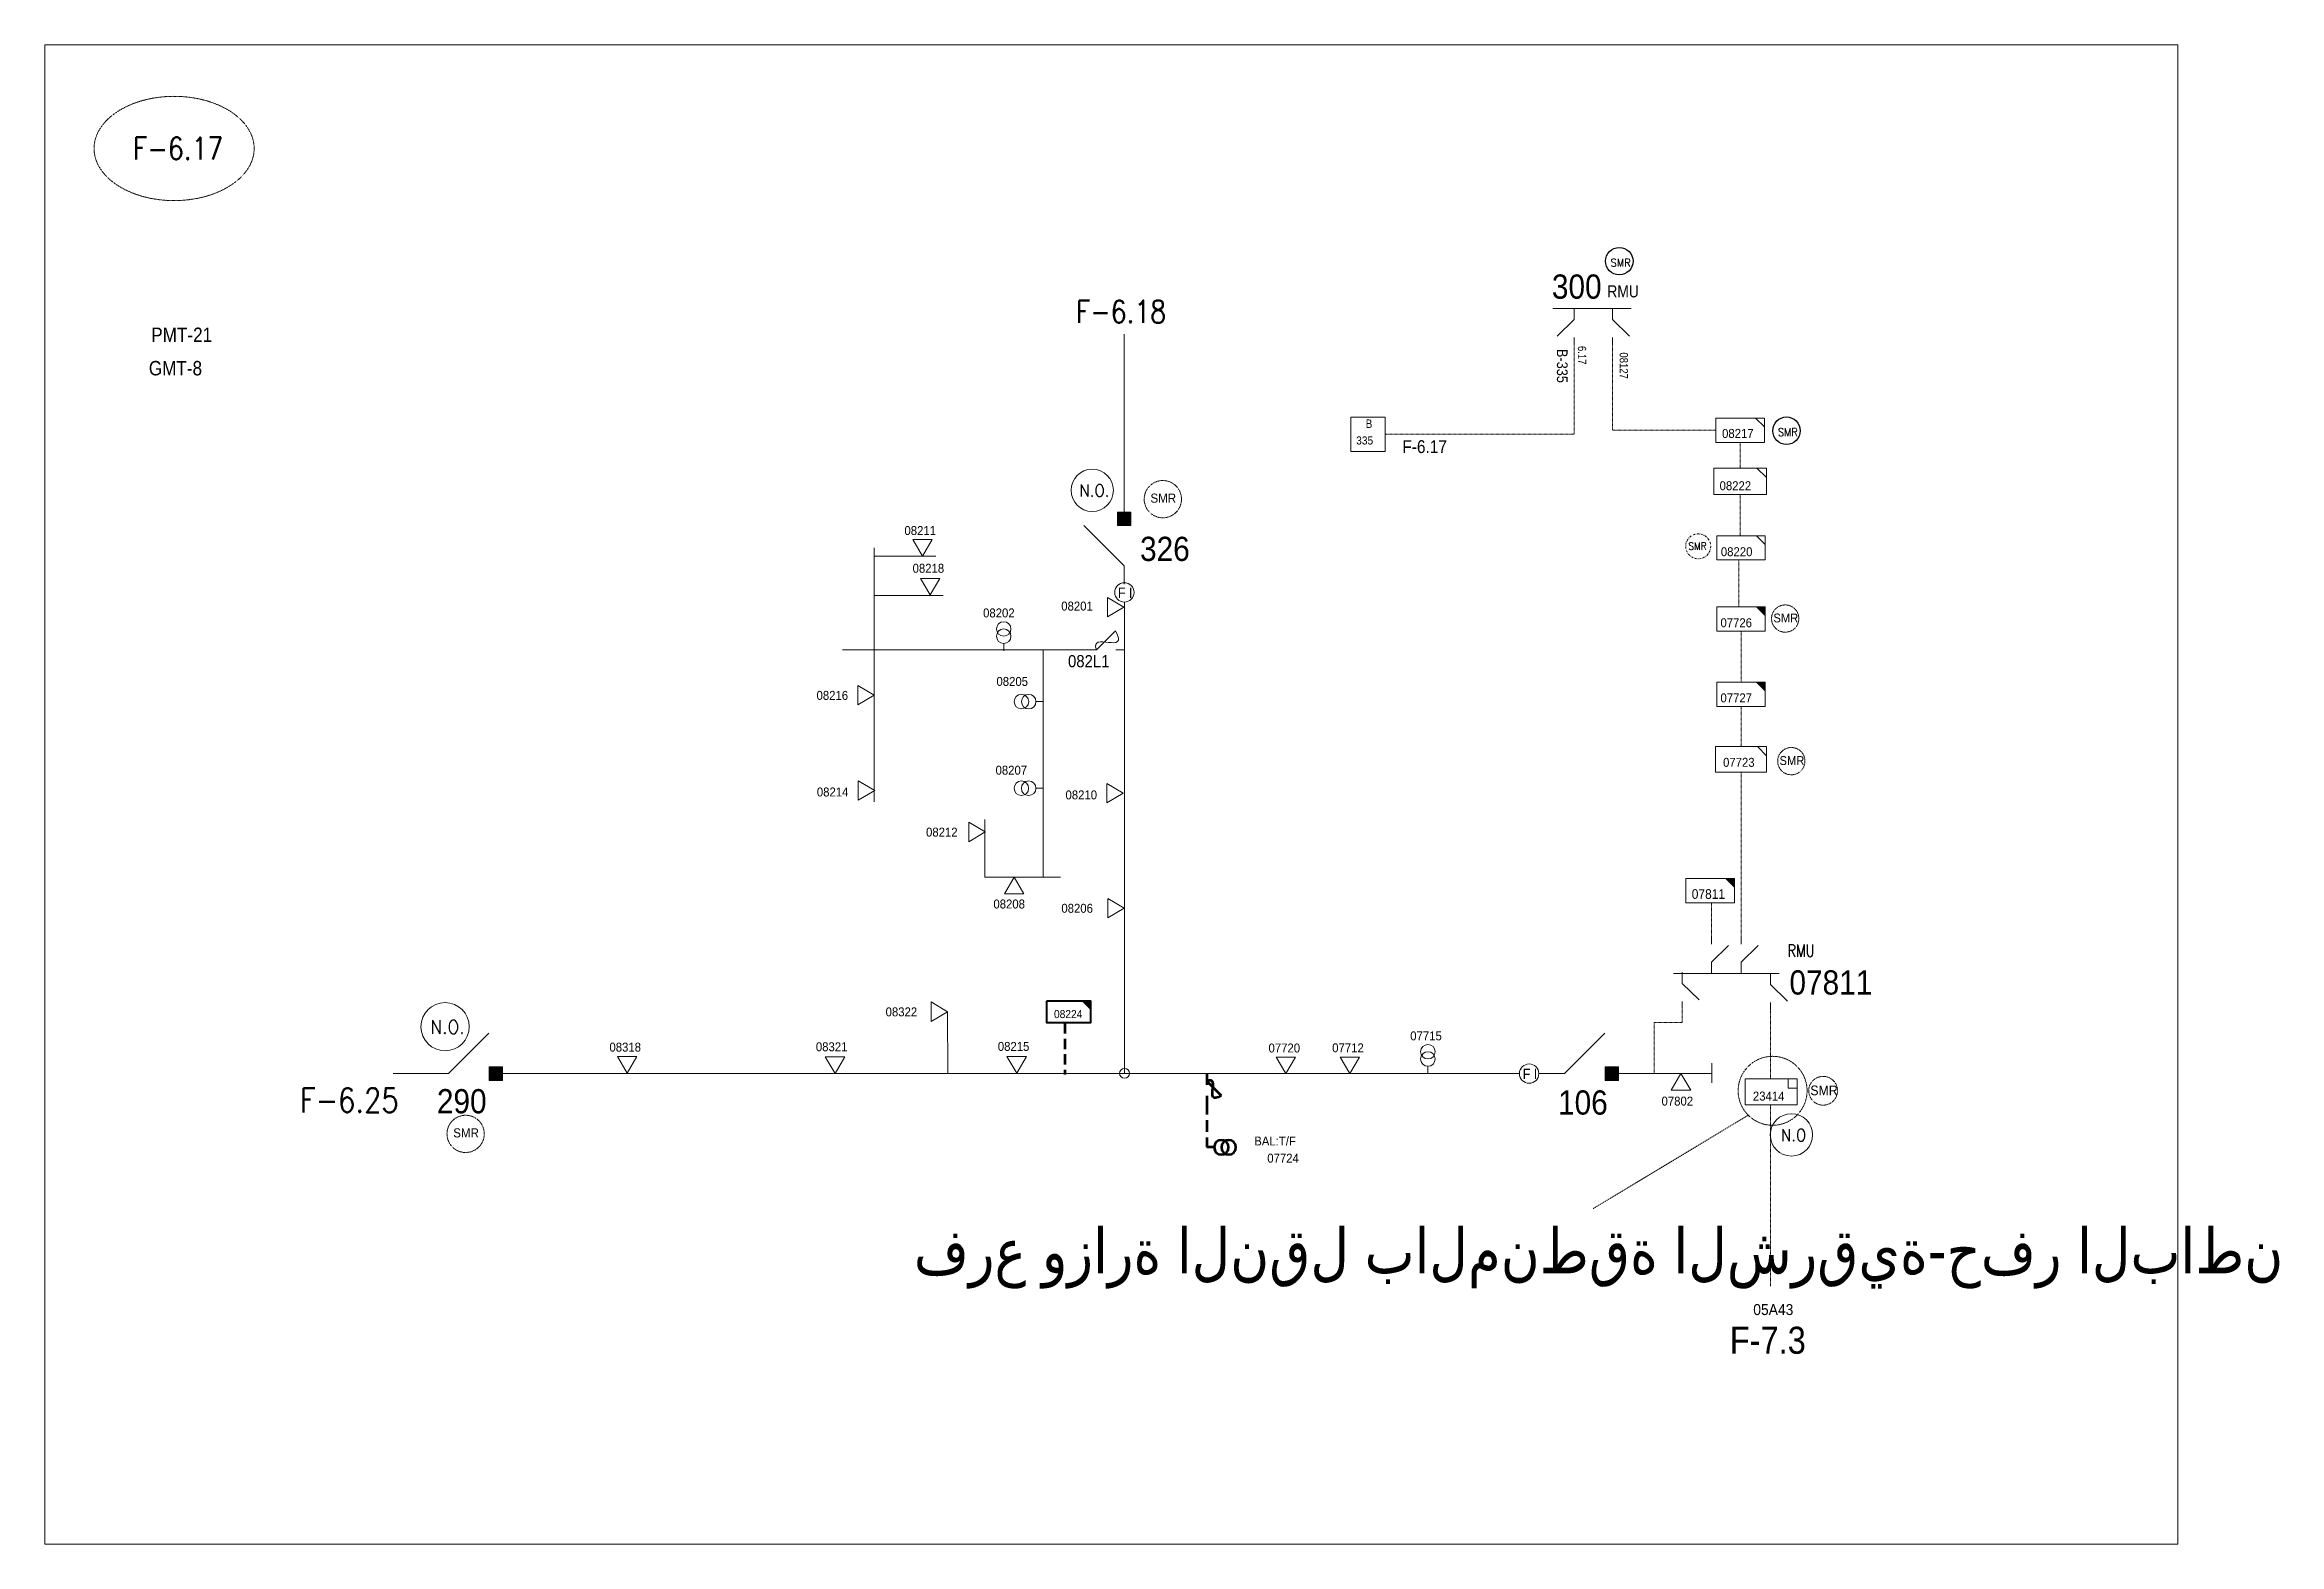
# Model space of a CAD drawing. Header units: metres. Extents: x 65984 to 144644, y -19036 to 23726.
# Drawn here: x 101633 to 102554, y 2830 to 3448 of the extents above; entities that cross this region are included whole.
import ezdxf
from ezdxf.enums import TextEntityAlignment as Align

# ---------------------------------------------------------------- set-up
doc = ezdxf.new("R2010")
doc.units = ezdxf.units.M
doc.header["$MEASUREMENT"] = 0
for name, pattern in [('DGN Style 3', [0.013877, 0, -0.013877]), ('DGN Style 4', [1.6, 0.8, -0.4, 0, -0.4]), ('HIDDEN2', [2381.25, 1587.5, -793.75])]:
    doc.linetypes.add(name, pattern=pattern)
doc.layers.get('0').update_dxf_attribs({"color": 95, "lineweight": 40})
for name, color, linetype, lineweight in [('ABS', 7, 'Continuous', 40), ('ABS NUMBER', 112, 'Continuous', 30), ('d_eos', 111, 'Continuous', 40), ('d_eos no', 121, 'Continuous', 40), ('d_fco', 5, 'Continuous', 40), ('d_fco text', 95, 'Continuous', 40), ('d_oh branch', 94, 'Continuous', 40), ('d_switch', 95, 'Continuous', 40), ('d_tf', 1, 'Continuous', 40), ('d_tf no', 6, 'Continuous', 40), ('d_tf_200', 1, 'Continuous', 40), ('d_ug cable', 95, 'Continuous', 40), ('d_unit sub', 7, 'Continuous', 40), ('EARTH FAULT INDICATOR', 95, 'Continuous', 40), ('FDR  1  08', 13, 'Continuous', 106), ('fedr no', 95, 'Continuous', 40), ('GRID STATION  04', 7, 'Continuous', 40), ('GRID STATION 01', 7, 'Continuous', 40), ('Level 37', 7, 'Continuous', 0), ('O H MAIN FEEDER', 4, 'Continuous', 100), ('SW N O', 114, 'Continuous', 30)]:
    doc.layers.add(name, color=color, linetype=linetype, lineweight=lineweight)
doc.styles.add('NASKHF', font='naskhf.shx', dxfattribs={"height": 8})
doc.styles.add('Style-Andalus', font='andlso.ttf')
doc.styles.add('Style-Arial', font='arial.ttf')
doc.styles.add('Style-ENGINEERING', font='ENGINEERING.shx')
doc.styles.add('Style-msdefault', font='msdefault.shx')
doc.styles.add('Style-simplex', font='simplex.shx')
doc.styles.add('Style-STANDARD', font='STANDARD.shx')

msp = doc.modelspace()

# ---------------------------------------------------------------- texts
at = {"layer": 'ABS NUMBER', "color": 2, "lineweight": 13, "style": 'Style-Arial', "width": 0.88}
msp.add_text('326', height=10, dxfattribs=at).set_placement((102084.49, 3245.31), align=Align.TOP_LEFT)
msp.add_text('290', height=10, dxfattribs=at).set_placement((101804.66, 3012.5), align=Align.MIDDLE_CENTER)
at = {"layer": 'ABS NUMBER', "color": 7, "lineweight": 13, "style": 'Style-Arial', "width": 0.88}
msp.add_text('106', height=10, dxfattribs=at).set_placement((102267.18, 3011.98), align=Align.MIDDLE_CENTER)
at = {"layer": 'd_eos no', "color": 7, "linetype": 'Continuous', "lineweight": 13, "style": 'Style-Arial', "width": 0.88}
msp.add_text('07811', height=10, dxfattribs=at).set_placement((102352.39, 3066.49), align=Align.TOP_LEFT)
at = {"layer": 'd_eos no', "color": 2, "linetype": 'Continuous', "lineweight": 13, "style": 'Style-Arial', "width": 0.88}
msp.add_text('فرع وزارة النقل بالمنطقة الشرقية-حفر الباطن', height=18.8793, dxfattribs=at).set_placement((101991.16, 2960.38), align=Align.TOP_LEFT)
at = {"layer": 'd_fco text', "color": 7, "linetype": 'Continuous', "lineweight": 13, "style": 'Style-msdefault', "width": 0.92}
msp.add_text('082L1', height=5, dxfattribs=at).set_placement((102054.76, 3196.5), align=Align.TOP_LEFT)
at = {"layer": 'd_switch', "color": 7, "linetype": 'Continuous', "lineweight": 13, "insert": (102285.79, 3310.41), "char_height": 3.43, "attachment_point": 3, "rotation": 270, "style": 'NASKHF'}
msp.add_mtext('\\FENGINEERING;\\H1x;\\W0.857143;08127', dxfattribs=at)
at = {"layer": 'd_switch', "color": 7, "linetype": 'Continuous', "lineweight": 13, "insert": (102192.7, 3285.12), "char_height": 5.2887, "attachment_point": 1, "style": 'NASKHF'}
msp.add_mtext('\\Fmsdefault;\\H1x;\\W0.9;F-6.17\\P', dxfattribs=at)
at = {"layer": 'd_switch', "color": 55, "linetype": 'Continuous', "lineweight": 13, "insert": (102327.79, 2919.5), "char_height": 11.1583, "attachment_point": 1, "style": 'NASKHF'}
msp.add_mtext('\\Fmsdefault;\\H1x;\\W0.9;F-7.3\\P', dxfattribs=at)
at = {"layer": 'd_tf no', "color": 7, "linetype": 'Continuous', "lineweight": 13, "style": 'Style-msdefault'}
for s, height, width, p in [('335', 3.33, 0.945946, (102173.64, 3286.69)), ('08222', 3.7, 0.945946, (102323.58, 3268.2)), ('08211', 3.7, 0.945946, (101987.29, 3249.72)), ('08218', 3.7, 0.945946, (101990.66, 3234.16)), ('08201', 3.7, 0.945946, (102051.98, 3218.57)), ('08202', 3.7, 0.945946, (102019.73, 3215.74)), ('08216', 3.7, 0.945946, (101951.03, 3181.73)), ('08205', 3.7, 0.945946, (102025.25, 3187.49)), ('07727', 3.7, 0.945946, (102323.93, 3180.71)), ('08207', 3.7, 0.945946, (102024.88, 3150.88)), ('08214', 3.7, 0.945946, (101951.15, 3141.89)), ('08210', 3.7, 0.945946, (102053.73, 3140.69)), ('08212', 3.7, 0.945946, (101996.2, 3125.34)), ('07811', 4, 0.925, (102312.08, 3099.96)), ('08208', 3.7, 0.945946, (102023.99, 3095.69)), ('08206', 3.7, 0.945946, (102052.03, 3093.92)), ('05A43', 4.523, 0.945946, (102337.46, 2928.83))]:
    msp.add_text(s, height=height, dxfattribs=dict(at, width=width)).set_placement(p, align=Align.TOP_LEFT)
at = {"layer": 'd_tf no', "color": 2, "linetype": 'Continuous', "lineweight": 13, "style": 'Style-msdefault', "width": 0.945946}
for s, p in [('08217', (102324.59, 3289.77)), ('08220', (102324.09, 3240.98)), ('07726', (102323.93, 3211.69))]:
    msp.add_text(s, height=3.7, dxfattribs=at).set_placement(p, align=Align.TOP_LEFT)
at = {"layer": 'd_tf no', "color": 1, "linetype": 'Continuous', "lineweight": 40, "style": 'Style-msdefault', "width": 0.945946}
for height, p in [(3.767, (102088.78, 3263.12)), (3.646, (102345.78, 3213.63)), (3.646, (102348.3, 3154.82)), (4.014, (102361.01, 3018.96)), (3.767, (101801.15, 3001.33))]:
    msp.add_text('SMR', height=height, dxfattribs=at).set_placement(p, align=Align.TOP_LEFT)
at = {"layer": 'd_tf no', "color": 1, "linetype": 'Continuous', "lineweight": 13, "ltscale": 0.9, "style": 'Style-simplex', "width": 0.909091}
msp.add_text('SMR', height=3.004, dxfattribs=at).set_placement((102314.46, 3241.46), align=Align.MIDDLE_CENTER)
at = {"layer": 'd_tf no', "color": 2, "linetype": 'Continuous', "lineweight": 13, "style": 'Style-ENGINEERING', "width": 0.945946}
for s, p in [('07723', (102331.5, 3152.27)), ('23414', (102343.82, 3014.62))]:
    msp.add_text(s, height=3.7, dxfattribs=at).set_placement(p, align=Align.MIDDLE_CENTER)
at = {"layer": 'd_tf no', "color": 7, "linetype": 'Continuous', "lineweight": 13, "style": 'Style-ENGINEERING', "width": 0.945946}
for s, p in [('08322', (101986.04, 3049.35)), ('08318', (101872.1, 3034.81)), ('08321', (101957.26, 3034.96)), ('08215', (102032.32, 3035.1)), ('07720', (102143.99, 3034.45)), ('07712', (102170.26, 3034.52)), ('07715', (102202.46, 3039.45)), ('07802', (102306.13, 3012.54))]:
    msp.add_text(s, height=3.7, dxfattribs=at).set_placement(p, align=Align.MIDDLE_CENTER)
at = {"layer": 'd_tf no', "color": 7, "linetype": 'Continuous', "lineweight": 40, "style": 'Style-ENGINEERING', "width": 0.945946}
for s, height, p in [('08224', 3.33, (102054.84, 3048.45)), ('BAL:T/F', 3.7, (102140.18, 2996.09)), ('07724', 3.7, (102143.49, 2989.02))]:
    msp.add_text(s, height=height, dxfattribs=at).set_placement(p, align=Align.MIDDLE_CENTER)
at = {"layer": 'fedr no', "color": 6, "linetype": 'Continuous', "lineweight": 13, "style": 'Style-STANDARD', "width": 0.909091}
msp.add_text('F-6.17', height=9.19, dxfattribs=at).set_placement((101687.69, 3405.46), align=Align.MIDDLE_CENTER)
at = {"layer": 'fedr no', "color": 55, "linetype": 'Continuous', "lineweight": 13, "style": 'Style-STANDARD', "width": 0.909091}
msp.add_text('F-6.18', height=9.19, dxfattribs=at).set_placement((102076.64, 3338.16), align=Align.MIDDLE_CENTER)
at = {"layer": 'fedr no', "color": 2, "linetype": 'Continuous', "lineweight": 13, "style": 'Style-STANDARD', "width": 0.909091}
msp.add_text('F-6.25', height=10.049, dxfattribs=at).set_placement((101758.31, 3012.92), align=Align.MIDDLE_CENTER)
at = {"layer": 'GRID STATION  04', "color": 7, "linetype": 'Continuous', "lineweight": 13, "style": 'Style-msdefault', "width": 0.888889}
msp.add_text('B', height=3.47, rotation=0.03165, dxfattribs=at).set_placement((102177.57, 3293.68), align=Align.TOP_LEFT)
at = {"layer": 'GRID STATION 01', "linetype": 'Continuous', "lineweight": 13, "style": 'Style-msdefault', "width": 0.888889}
for s, p in [('PMT-21', (101676.58, 3331.58)), ('GMT-8', (101675.57, 3317.81))]:
    msp.add_text(s, height=5.94, dxfattribs=at).set_placement(p, align=Align.TOP_LEFT)
at = {"layer": 'GRID STATION 01', "color": 251, "linetype": 'Continuous', "lineweight": 40, "style": 'Style-msdefault', "width": 0.888889}
msp.add_text('B-335', height=4.419, rotation=269.99932, dxfattribs=at).set_placement((102260.87, 3308.76), align=Align.TOP_RIGHT)
at = {"layer": 'Level 37', "color": 2, "linetype": 'Continuous', "lineweight": 13, "style": 'Style-Arial', "width": 0.88}
msp.add_text('300', height=10, dxfattribs=at).set_placement((102254.39, 3353.49), align=Align.TOP_LEFT)
at = {"layer": 'Level 37', "color": 2, "linetype": 'Continuous', "lineweight": 13, "style": 'Style-msdefault', "width": 0.854701}
msp.add_text('RMU', height=4.993, dxfattribs=at).set_placement((102283.76, 3346.54), align=Align.MIDDLE_CENTER)
at = {"layer": 'Level 37', "color": 7, "linetype": 'Continuous', "lineweight": 13, "style": 'Style-ENGINEERING', "width": 0.857143}
msp.add_text('6.17', height=3.43, rotation=270, dxfattribs=at).set_placement((102268.54, 3324), align=Align.TOP_LEFT)
at = {"layer": 'Level 37', "color": 7, "linetype": 'Continuous', "lineweight": 13, "style": 'Style-STANDARD', "width": 0.854701}
msp.add_text('RMU', height=4.993, dxfattribs=at).set_placement((102357.17, 3074.59), align=Align.MIDDLE_CENTER)

# ---------------------------------------------------------------- blocks, each defined once
blk = doc.blocks.new('TF_8')
at = {"color": 0, "linetype": 'ByBlock', "lineweight": -2}
blk.add_line((6.3, 4.95), (9.9, 1.35), dxfattribs=at)
blk.add_3dface([(-10.1, 4.95), (9.9, 4.95), (9.9, -5.05), (-10.1, -5.05)], dxfattribs=at)
blk = doc.blocks.new('TFU_113')
at = {"layer": 'd_tf_200', "color": 7, "linetype": 'Continuous', "lineweight": 13}
blk.add_line((0, 10), (0, 0), dxfattribs=at)
at = {"layer": 'd_tf_200', "color": 7, "linetype": 'Continuous', "lineweight": 13, "extrusion": (0, 0, -1)}
for centre in [(0, 30), (0, 20)]:
    blk.add_circle(centre, 10, dxfattribs=at)
blk = doc.blocks.new('TF3')
at = {"color": 0, "linetype": 'ByBlock', "lineweight": -2}
for p, q in [((11.3, 9), (18.3, 9)), ((18.3, 9), (18.3, 2))]:
    blk.add_line(p, q, dxfattribs=at)
at = {"color": 0, "linetype": 'ByBlock', "lineweight": -2, "flags": 128}
blk.add_lwpolyline([(18.3, 2), (11.3, 2), (11.3, 9)], dxfattribs=at)
at = {"color": 0, "linetype": 'ByBlock', "lineweight": -2}
blk.add_3dface([(-21.7, 9), (18.3, 9), (18.3, -11), (-21.7, -11)], dxfattribs=at)
blk = doc.blocks.new('ABS2_1_1')
at = {"color": 0, "linetype": 'ByBlock', "lineweight": -2, "ltscale": 500}
for q in [(-29900, 43500), (0, 0)]:
    blk.add_line((0, 13600), q, dxfattribs=at)
at = {"color": 0, "linetype": 'ByBlock', "lineweight": -2, "ltscale": 500, "flags": 128}
for points in [[(5000, 43600), (-5000, 43600), (-5000, 53600), (5000, 53600)], [(3791, 49653), (3791, 49653), (3791, 49653)]]:
    blk.add_lwpolyline(points, close=True, dxfattribs=at)
at = {"color": 0, "linetype": 'ByBlock', "lineweight": -2, "ltscale": 500}
for points in [[(5000, 43600), (-5000, 43600), (5000, 53600), (-5000, 53600)], [(3791, 49653), (3791, 49653), (3791, 49653)]]:
    blk.add_solid(points, dxfattribs=at)
blk = doc.blocks.new('exist.us-1000kva')
at = {"color": 0, "linetype": 'ByBlock', "lineweight": -2, "flags": 128}
blk.add_lwpolyline([(40, 12.9), (32.8, 20), (40, 20)], close=True, dxfattribs=at)
at = {"color": 0, "linetype": 'ByBlock', "lineweight": -2, "extrusion": (0, 0, -1)}
blk.add_solid([(-40, 12.9), (-32.8, 20), (-40, 20)], dxfattribs=at)
at = {"color": 0, "linetype": 'ByBlock', "lineweight": -2, "xscale": 2, "yscale": 2}
blk.add_blockref('TF_8', (20.2, 10.1), dxfattribs=at)
blk = doc.blocks.new('*U1130')
at = {"layer": 'EARTH FAULT INDICATOR', "color": 7, "linetype": 'Continuous', "lineweight": 13}
blk.add_circle((0.02, 0.13), 4, dxfattribs=at)
at = {"layer": 'EARTH FAULT INDICATOR', "color": 7, "lineweight": 13, "style": 'Style-Andalus', "width": 0.9}
blk.add_text('F I', height=4.234, dxfattribs=at).set_placement((-2.61, 2.11), align=Align.TOP_LEFT)
blk = doc.blocks.new('FUSE01')
at = {"color": 0, "linetype": 'ByBlock', "lineweight": -2}
blk.add_line((0, -17.15), (0, -22.55), dxfattribs=at)
at = {"color": 0, "linetype": 'ByBlock', "lineweight": -2, "flags": 128}
blk.add_lwpolyline([(0, 0.05), (0, -5.75), (-11.2, -16.95)], dxfattribs=at)
at = {"color": 0, "linetype": 'ByBlock', "lineweight": -2}
blk.add_open_spline([(-11.2, -16.95), (3.4, -25.35), (-11.6, -1.35), (0, -5.75)], degree=3, dxfattribs=at)
blk = doc.blocks.new('TFU_25')
at = {"layer": 'd_tf_200', "color": 7, "linetype": 'Continuous', "lineweight": 53}
blk.add_line((0, 10), (0, 0), dxfattribs=at)
at = {"layer": 'd_tf_200', "color": 7, "linetype": 'Continuous', "lineweight": 53, "extrusion": (0, 0, -1)}
for centre in [(0, 30), (0, 20)]:
    blk.add_circle(centre, 10, dxfattribs=at)
blk = doc.blocks.new('FUSE01_1')
at = {"color": 0, "linetype": 'ByBlock', "lineweight": -2, "ltscale": 500}
blk.add_line((0, -8575), (0, -11275), dxfattribs=at)
at = {"color": 0, "linetype": 'ByBlock', "lineweight": -2, "ltscale": 500, "flags": 128}
blk.add_lwpolyline([(0, 25), (0, -2875), (-5600, -8475)], dxfattribs=at)
at = {"color": 0, "linetype": 'ByBlock', "lineweight": -2, "ltscale": 500}
blk.add_open_spline([(-5600, -8475), (1700, -12675), (-5800, -675), (0, -2875)], degree=3, dxfattribs=at)
blk = doc.blocks.new('TRA1_1098')
at = {"layer": 'd_tf', "color": 7, "linetype": 'Continuous', "lineweight": 13, "ltscale": 0.000351504, "flags": 128}
blk.add_lwpolyline([(10, -17), (0, 0), (-10, -17)], close=True, dxfattribs=at)
blk = doc.blocks.new('TRA1_1097')
at = {"layer": 'd_tf', "color": 7, "linetype": 'Continuous', "lineweight": 13, "ltscale": 0.000351504, "xscale": 1.000046564039523, "yscale": 1.000046564039523, "zscale": 1.000046564039523, "rotation": 180}
blk.add_blockref('TRA1_1098', (0, 0), dxfattribs=at)
blk = doc.blocks.new('TRA1_1100')
at = {"layer": 'd_tf', "color": 7, "linetype": 'Continuous', "lineweight": 13, "ltscale": 0.000374116, "flags": 128}
blk.add_lwpolyline([(10, -17), (0, 0), (-10, -17)], close=True, dxfattribs=at)
blk = doc.blocks.new('TRA1_1099')
at = {"layer": 'd_tf', "color": 7, "linetype": 'Continuous', "lineweight": 13, "ltscale": 0.000374116, "xscale": 1.000046564039523, "yscale": 1.000046564039523, "zscale": 1.000046564039523, "rotation": 180}
blk.add_blockref('TRA1_1100', (0, 0), dxfattribs=at)
blk = doc.blocks.new('*U2911')
at = {"layer": 'd_unit sub', "color": 7, "linetype": 'Continuous', "lineweight": 13, "flags": 128}
blk.add_lwpolyline([(6.41, 5), (10.01, 5), (10.01, 1.4)], close=True, dxfattribs=at)
at = {"layer": 'd_unit sub', "color": 7, "linetype": 'Continuous', "lineweight": 13, "xscale": 0.9996718595973209, "yscale": 0.9996718595973209, "zscale": 0.2295739938627967, "rotation": 359.9999999999999}
blk.add_blockref('TF_8', (0.11, 0.05), dxfattribs=at)
blk = doc.blocks.new('*U3586')
at = {"layer": 'SW N O', "color": 94, "lineweight": 13, "ltscale": 0.426762}
blk.add_circle((0, 0), 16.8, dxfattribs=at)
at = {"layer": 'SW N O', "color": 94, "lineweight": 13, "style": 'Style-STANDARD'}
blk.add_text('N.O.', height=9.6, dxfattribs=at).set_placement((1.7, -0.2), align=Align.MIDDLE_CENTER)
blk = doc.blocks.new('*U3578')
at = {"layer": 'SW N O', "color": 94, "lineweight": 13}
blk.add_circle((0, 0), 16.8, dxfattribs=at)
at = {"layer": 'SW N O', "color": 94, "lineweight": 13, "style": 'Style-STANDARD'}
blk.add_text('N.O.', height=9.6, dxfattribs=at).set_placement((1.7, -0.2), align=Align.MIDDLE_CENTER)
blk = doc.blocks.new('*U1430')
at = {"layer": 'SW N O', "color": 3, "lineweight": 13}
blk.add_circle((0, 0), 16.8, dxfattribs=at)
at = {"layer": 'SW N O', "color": 3, "lineweight": 13, "style": 'Style-STANDARD'}
blk.add_text('N.O', height=9.6, dxfattribs=at).set_placement((1.7, -0.2), align=Align.MIDDLE_CENTER)
blk = doc.blocks.new('*U3851')
at = {"layer": 'SW N O', "color": 2}
blk.add_circle((0, 0), 16.8, dxfattribs=at)
at = {"layer": 'SW N O', "color": 240, "insert": (1.7, -1.8), "char_height": 9.6, "attachment_point": 5, "line_spacing_factor": 0.6, "style": 'Style-STANDARD'}
blk.add_mtext('SMR\\P', dxfattribs=at)

# ---------------------------------------------------------------- linework, layer by layer
at = {"layer": 'd_eos', "color": 2, "linetype": 'Continuous', "lineweight": 13, "ltscale": 0.638341}
for p, q in [((102287.12, 3339.52), (102254.8, 3339.52)), ((102263.52, 3339.52), (102263.52, 3334.87)), ((102279.38, 3339.52), (102279.38, 3334.87)), ((102263.52, 3334.87), (102256.52, 3328.08)), ((102279.38, 3334.87), (102286.38, 3328.07))]:
    msp.add_line(p, q, dxfattribs=at)
at = {"layer": 'd_eos', "color": 7, "linetype": 'Continuous', "lineweight": 13, "ltscale": 0.638341}
for p, q in [((102263.52, 3327.43), (102263.52, 3324.6)), ((102279.38, 3327.43), (102279.38, 3324.6)), ((102320.29, 3077.33), (102320.29, 3080.16)), ((102332.43, 3077.33), (102332.43, 3080.16)), ((102320.29, 3069.89), (102327.29, 3076.69)), ((102320.29, 3065.24), (102320.29, 3069.89)), ((102332.43, 3069.89), (102339.43, 3076.69)), ((102332.43, 3065.24), (102332.43, 3069.89)), ((102348.17, 3065.24), (102304.49, 3065.24)), ((102308.14, 3065.75), (102308.14, 3061.11)), ((102308.14, 3061.11), (102315.15, 3054.31)), ((102344.58, 3065.24), (102344.58, 3060.59)), ((102344.58, 3060.59), (102351.58, 3053.8)), ((102308.14, 3053.66), (102308.14, 3050.84)), ((102344.58, 3053.15), (102344.58, 3050.32))]:
    msp.add_line(p, q, dxfattribs=at)
at = {"layer": 'd_oh branch', "color": 7, "linetype": 'Continuous', "lineweight": 13}
for p, q in [((101974.77, 3240.75), (101974.77, 3136.05)), ((101974.77, 3237.32), (102000.18, 3237.32)), ((101974.77, 3221.11), (102003.22, 3221.13)), ((101961.74, 3198.61), (102062.45, 3198.61)), ((102044.48, 3198.6), (102044.55, 3104.9)), ((102020.48, 3104.9), (102020.48, 3128.64)), ((102051.62, 3104.9), (102020.48, 3104.9)), ((102005.14, 3024.01), (102005.11, 3049.33))]:
    msp.add_line(p, q, dxfattribs=at)
at = {"layer": 'd_oh branch', "color": 7, "linetype": 'Continuous', "lineweight": 100}
msp.add_line((102112.02, 3023.38), (102112.03, 3019.22), dxfattribs=at)
at = {"layer": 'd_ug cable', "color": 7, "linetype": 'DGN Style 3', "lineweight": 13}
for p, q in [((102332.03, 3284.24), (102332.03, 3273.61)), ((102332.03, 3262.73), (102332.03, 3245.76)), ((102331.55, 3235.76), (102331.55, 3216.37)), ((102332.43, 3185.38), (102332.43, 3206.36)), ((102332.43, 3175.37), (102332.43, 3158.75)), ((102320.29, 3094.32), (102320.29, 3080.16)), ((102296.57, 3044.99), (102296.57, 3023.9))]:
    msp.add_line(p, q, dxfattribs=at)
at = {"layer": 'd_ug cable', "color": 7, "linetype": 'HIDDEN2', "lineweight": 158, "ltscale": 0.0027}
msp.add_line((102053.4, 3044.73), (102053.42, 3023.54), dxfattribs=at)
at = {"layer": 'd_ug cable', "color": 7, "linetype": 'HIDDEN2', "lineweight": 158, "ltscale": 0.003}
msp.add_line((102112.02, 3011.8), (102112.04, 2993.49), dxfattribs=at)
at = {"layer": 'd_ug cable', "color": 6, "linetype": 'DGN Style 3', "lineweight": 13}
msp.add_line((102335.39, 3006.74), (102271.41, 2968.2), dxfattribs=at)
at = {"layer": 'd_ug cable', "color": 7, "linetype": 'DGN Style 3', "lineweight": 13, "flags": 128}
for points in [[(102185.6, 3287.59), (102263.52, 3287.59), (102263.52, 3324.6)], [(102322.03, 3289.24), (102279.38, 3289.24), (102279.38, 3324.6)], [(102332.43, 3148.25), (102332.43, 3080.16)], [(102308.14, 3052.25), (102308.14, 3044.99), (102296.57, 3044.99)]]:
    msp.add_lwpolyline(points, dxfattribs=at)
at = {"layer": 'd_ug cable', "color": 2, "linetype": 'DGN Style 3', "lineweight": 13}
for centre, radius in [((102093.89, 3260.81), 7.69), ((102350.64, 3211.56), 5.63), ((102353.16, 3152.76), 5.63), ((102366.28, 3016.81), 5.94), ((101806.26, 2999.03), 7.69)]:
    msp.add_circle(centre, radius, dxfattribs=at)
at = {"layer": 'd_ug cable', "color": 2, "linetype": 'DGN Style 4', "lineweight": 13}
msp.add_circle((102314.74, 3241.36), 5.15, dxfattribs=at)
at = {"layer": 'd_ug cable', "color": 6, "linetype": 'DGN Style 3', "lineweight": 13}
msp.add_circle((102345.44, 3016.8), 14.22, dxfattribs=at)
at = {"layer": 'd_unit sub', "color": 7, "linetype": 'Continuous', "lineweight": 13}
for p, q in [((102077.94, 3255.52), (102077.94, 3328.8)), ((101791.68, 3023.89), (101776.38, 3023.89))]:
    msp.add_line(p, q, dxfattribs=at)
at = {"layer": 'FDR  1  08', "color": 7, "linetype": 'DGN Style 3', "lineweight": 13, "flags": 128}
for points in [[(102344.58, 3050.32), (102344.58, 3021.79)], [(102344.58, 3010.92), (102344.58, 2936.23)]]:
    msp.add_lwpolyline(points, dxfattribs=at)
at = {"layer": 'fedr no', "color": 82, "linetype": 'DGN Style 3', "lineweight": 13, "true_color": 0x1dc70e}
msp.add_ellipse((101686, 3405.46), major_axis=(33.02, 0), ratio=0.651175, dxfattribs=at)
at = {"layer": 'GRID STATION  04', "color": 7, "linetype": 'Continuous', "lineweight": 13, "ltscale": 0.39177, "flags": 128}
msp.add_lwpolyline([(102171.44, 3294.66), (102185.6, 3294.66), (102185.6, 3280.51), (102171.45, 3280.5)], close=True, dxfattribs=at)
at = {"layer": 'O H MAIN FEEDER', "color": 7, "lineweight": 13, "ltscale": 0.426762}
msp.add_line((102078.02, 3218.37), (102078.02, 3023.9), dxfattribs=at)
at = {"layer": 'O H MAIN FEEDER', "color": 7, "lineweight": 13, "ltscale": 0.960543}
for p, q in [((101820.53, 3023.9), (102241.01, 3023.9)), ((102249.01, 3023.9), (102253.88, 3023.9)), ((102282.07, 3023.9), (102320.33, 3023.9))]:
    msp.add_line(p, q, dxfattribs=at)
at = {"layer": 'O H MAIN FEEDER', "color": 140, "linetype": 'Continuous', "lineweight": 13, "flags": 128}
msp.add_lwpolyline([(101632.61, 3448.26), (102512.56, 3448.26), (102512.56, 2829.76), (101632.61, 2829.76)], close=True, dxfattribs=at)
at = {"layer": 'O H MAIN FEEDER', "color": 7, "lineweight": 13, "ltscale": 0.960543, "flags": 128}
msp.add_lwpolyline([(102320.33, 3023.9), (102320.33, 3028.26), (102320.33, 3020.12)], dxfattribs=at)
at = {"layer": 'O H MAIN FEEDER', "color": 7, "lineweight": 13, "ltscale": 0.819941}
msp.add_circle((102078.09, 3024), 2.05, dxfattribs=at)

# ---------------------------------------------------------------- block references
at = {"color": 7, "linetype": 'Continuous', "lineweight": 106, "ltscale": 0.290909, "xscale": 0.00107031328785102, "yscale": -0.00107031328785102, "zscale": 0.00204845887995154, "rotation": 180.0000000000001}
msp.add_blockref('FUSE01_1', (102112.02, 3023.87), dxfattribs=at)
at = {"layer": 'ABS', "color": 2, "linetype": 'Continuous', "lineweight": 13, "ltscale": 0.829472, "xscale": 0.000555747191877611, "yscale": 0.000555747191877611, "zscale": 0.0003680335276451397}
for p, rotation in [((102077.94, 3225.73), 359.9999999999998), ((101791.68, 3023.89), 269.9999999999996)]:
    msp.add_blockref('ABS2_1_1', p, dxfattribs=dict(at, rotation=rotation))
at = {"layer": 'ABS', "color": 7, "linetype": 'Continuous', "lineweight": 13, "ltscale": 0.829472, "xscale": 0.000555747191877611, "yscale": 0.000555747191877611, "zscale": 0.0003680335276451397, "rotation": 269.9999999999996}
msp.add_blockref('ABS2_1_1', (102252.09, 3023.89), dxfattribs=at)
at = {"layer": 'd_fco', "color": 7, "linetype": 'Continuous', "lineweight": 13, "xscale": 0.7, "yscale": -0.7, "zscale": 0.2499179648993302, "rotation": 270}
msp.add_blockref('FUSE01', (102062.49, 3198.61), dxfattribs=at)
at = {"layer": 'd_tf', "color": 7, "linetype": 'Continuous', "lineweight": 13, "ltscale": 0.000374116, "extrusion": (0, 0, -1), "xscale": 0.4, "yscale": 0.4, "zscale": 0.4}
msp.add_blockref('TRA1_1099', (-101994.72, 3237.33), dxfattribs=at)
at = {"layer": 'd_tf', "color": 7, "linetype": 'Continuous', "lineweight": 13, "ltscale": 0.000374116, "xscale": 0.4, "yscale": 0.4, "zscale": 0.4}
for p, rotation in [((101997.94, 3221.36), 359.9999999999999), ((102077.83, 3216.24), 89.99999999999997), ((102077.55, 3139.52), 89.99999999999997), ((102020.59, 3123.54), 89.99999999999997), ((102032.56, 3104.9), 180), ((102077.96, 3092.15), 89.99999999999997)]:
    msp.add_blockref('TRA1_1099', p, dxfattribs=dict(at, rotation=rotation))
at = {"layer": 'd_tf', "color": 7, "linetype": 'Continuous', "lineweight": 13, "ltscale": 0.000374116, "extrusion": (0, 0, -1), "xscale": 0.4, "yscale": 0.4, "zscale": 0.4, "rotation": 270}
for p in [(-101974.83, 3179.96), (-101975.03, 3140.68)]:
    msp.add_blockref('TRA1_1099', p, dxfattribs=at)
at = {"layer": 'd_tf', "color": 7, "linetype": 'Continuous', "lineweight": 13, "ltscale": 0.000351504, "xscale": 0.4, "yscale": 0.4, "zscale": 0.4}
for p, rotation in [((102005.06, 3049.43), 89.99999999999997), ((101872.91, 3024.09), 359.9999999999999), ((101958.65, 3023.96), 359.9999999999999), ((102033.59, 3024.14), 359.9999999999999), ((102144.59, 3023.87), 359.9999999999999), ((102171, 3023.89), 359.9999999999999), ((102307.64, 3023.88), 180)]:
    msp.add_blockref('TRA1_1097', p, dxfattribs=dict(at, rotation=rotation))
at = {"layer": 'd_tf_200', "color": 7, "linetype": 'Continuous', "lineweight": 13}
for p, xscale, yscale, zscale, rotation in [((102028.24, 3198.29), 0.2999999999999999, 0.2999999999999999, 0.2999999999999999, 359.9999999999999), ((102044.56, 3177.3), 0.3, 0.3, 0.3, 89.92199999999991), ((102044.53, 3141.6), 0.3, 0.3, 0.3, 89.99999999999987), ((102203.23, 3023.92), 0.2999999999999999, 0.2999999999999999, 0.2999999999999999, 359.9999999999999)]:
    msp.add_blockref('TFU_113', p, dxfattribs=dict(at, xscale=xscale, yscale=yscale, zscale=zscale, rotation=rotation))
at = {"layer": 'd_tf_200', "color": 7, "linetype": 'Continuous', "lineweight": 53, "xscale": 0.2999999999999999, "yscale": 0.2999999999999999, "zscale": 0.2999999999999999, "rotation": 269.9999999999999}
msp.add_blockref('TFU_25', (102112.04, 2993.49), dxfattribs=at)
at = {"layer": 'd_unit sub', "color": 2, "linetype": 'Continuous', "lineweight": 13}
for name, p, xscale, yscale, zscale in [('TF_8', (102332.13, 3289.29), 0.999671859597321, 0.999671859597321, 0.2499179648993302), ('TF_8', (102332.53, 3240.81), 0.999671859597321, 0.999671859597321, 0.2499179648993302), ('exist.us-1000kva', (102322.42, 3206.36), 0.5004567291912441, 0.5004567291912441, 0.8199408297222127), ('TF_8', (102332.54, 3153.55), 1.049630951242166, 1.049630951242166, 0.2499179648993302), ('TF3', (102345.73, 3016.87), 0.5374847941488775, 0.5374847941488775, 0.2499179648993302)]:
    msp.add_blockref(name, p, dxfattribs=dict(at, xscale=xscale, yscale=yscale, zscale=zscale))
at = {"layer": 'd_unit sub', "color": 7, "linetype": 'Continuous', "lineweight": 13}
for name, p, xscale, yscale, zscale in [('*U2911', (102332.02, 3268.17), 1.088616182931817, 1.088616182931817, 1.088616182931817), ('exist.us-1000kva', (102322.42, 3175.37), 0.5004567291912441, 0.5004567291912441, 0.8199408297222127), ('exist.us-1000kva', (102309.67, 3094.32), 0.5004567291912441, 0.5004567291912441, 0.8199408297222127)]:
    msp.add_blockref(name, p, dxfattribs=dict(at, xscale=xscale, yscale=yscale, zscale=zscale))
at = {"layer": 'd_unit sub', "color": 7, "linetype": 'Continuous', "lineweight": 40, "xscale": 0.4504110562721197, "yscale": 0.4504110562721197, "zscale": 0.7379467467499915}
msp.add_blockref('exist.us-1000kva', (102045.98, 3044.88), dxfattribs=at)
at = {"layer": 'EARTH FAULT INDICATOR', "color": 7, "linetype": 'Continuous', "lineweight": 13}
for p in [(102078, 3222.24), (102244.99, 3023.76)]:
    msp.add_blockref('*U1130', p, dxfattribs=at)
at = {"layer": 'SW N O', "color": 240, "xscale": 0.3373159322450987, "yscale": 0.3373159322450987, "zscale": 0.3373159322450987, "rotation": 359.9999999999999}
for p in [(102282.19, 3358.97), (102351.17, 3289.05)]:
    msp.add_blockref('*U3851', p, dxfattribs=at)
at = {"layer": 'SW N O', "color": 94, "lineweight": 13}
for name, p, xscale, yscale, zscale in [('*U3578', (102064.76, 3264.46), 0.5201546012240054, 0.5201546012240054, 0.5201546012240054), ('*U3586', (101797.78, 3043.24), 0.5922691439836533, 0.5922691439836533, 0.5922691439836533)]:
    msp.add_blockref(name, p, dxfattribs=dict(at, xscale=xscale, yscale=yscale, zscale=zscale))
at = {"layer": 'SW N O', "color": 3, "lineweight": 13, "xscale": 0.5201546012240054, "yscale": 0.5201546012240054, "zscale": 0.5201546012240054}
msp.add_blockref('*U1430', (102353.21, 2998.61), dxfattribs=at)

msp.set_redraw_order([(e.dxf.handle, doc.entitydb.next_handle()) for e in msp.query("TEXT MTEXT ATTDEF DIMENSION ARC_DIMENSION")])  # texts and dimensions are drawn at this point

doc.saveas('drawing.dxf')
